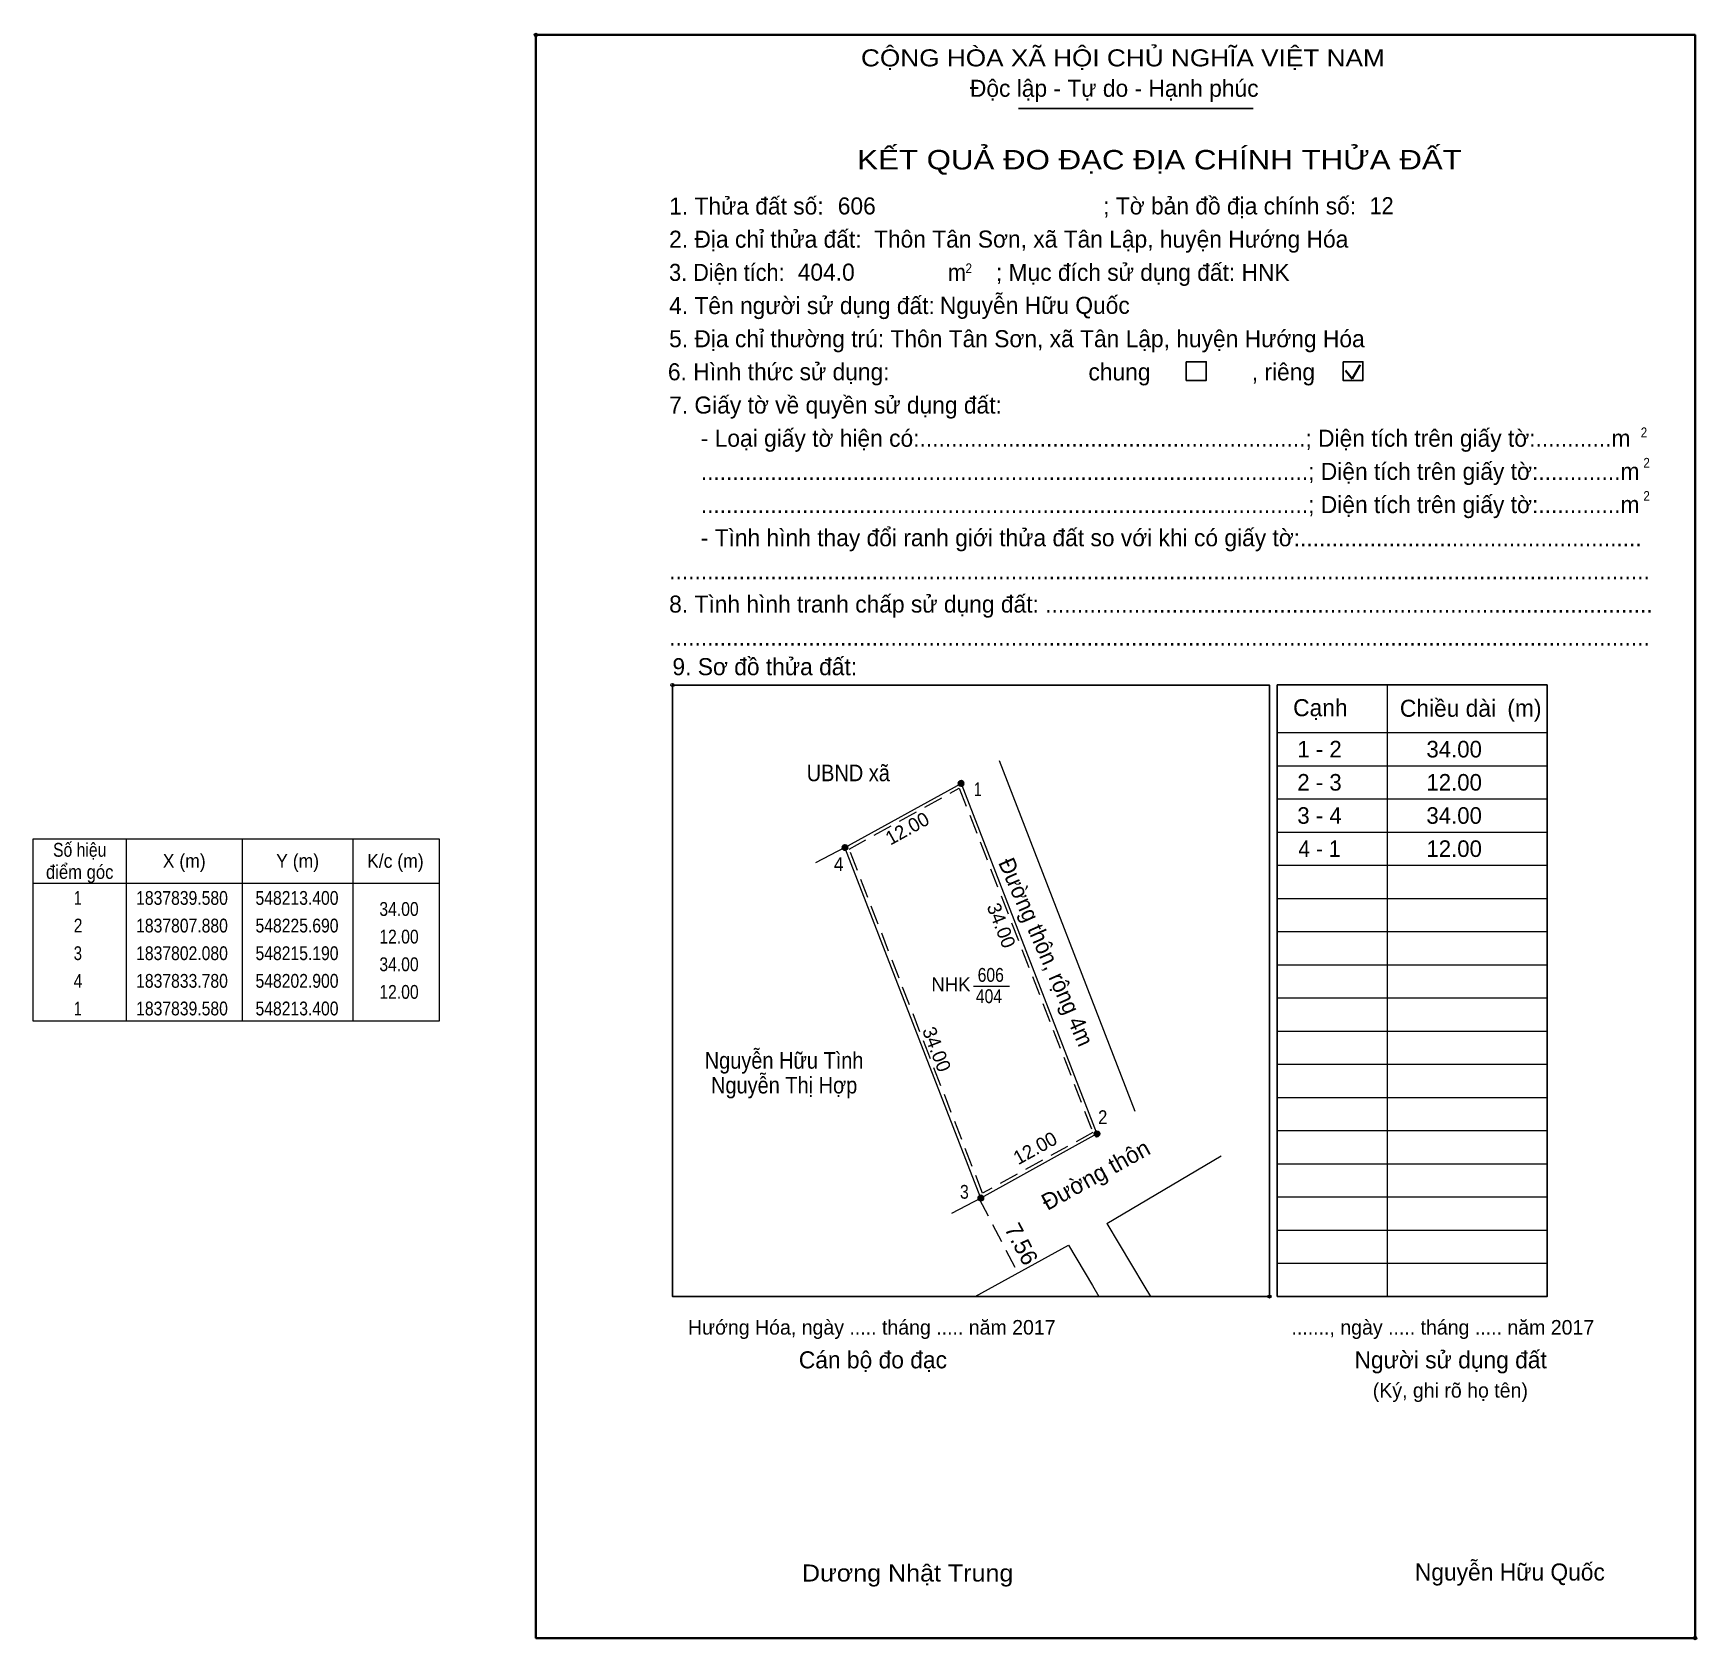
# Model space of a CAD drawing. Header units: metres. Extents: x 548130 to 548815, y 1837762 to 1837910.
# Drawn here: x 548129.5 to 548279.9, y 1837762.1 to 1837907.4 of the extents above; entities that cross this region are included whole.
import ezdxf
from ezdxf.enums import TextEntityAlignment as Align

# ---------------------------------------------------------------- set-up
doc = ezdxf.new("R2010")
doc.units = ezdxf.units.M
doc.header["$LTSCALE"] = 0.58
doc.header["$PDMODE"] = 32
doc.header["$PDSIZE"] = 0.29
doc.linetypes.add('MEDIUM_DASHED', pattern=[4.5, 3, -1.5])
for name, color, linetype, lineweight in [('1', 7, 'Continuous', 13), ('10', 7, 'Continuous', 13), ('11', 7, 'Continuous', 25), ('2', 7, 'Continuous', 35), ('27', 7, 'Continuous', 13), ('50', 7, 'Continuous', 25), ('63', 7, 'Continuous', 13)]:
    doc.layers.add(name, color=color, linetype=linetype, lineweight=lineweight)
for name, color, linetype in [('13', 7, 'Continuous'), ('36', 7, 'Continuous'), ('48', 7, 'Continuous'), ('52', 7, 'Continuous'), ('6', 7, 'Continuous'), ('9', 7, 'Continuous')]:
    doc.layers.add(name, color=color, linetype=linetype)

msp = doc.modelspace()

# ---------------------------------------------------------------- texts
at = {"layer": '1'}
for s, height, width, p in [('CỘNG HÒA XÃ HỘI CHỦ NGHĨA VIỆT NAM', 1.54, 1.15, (548204.35, 1837904.43)), ('3. Diện tích:', 1.54, 0.95, (548187, 1837885.03)), ('m', 1.54, 0.95, (548212.21, 1837885.03)), ('2', 0.8799, 0.9, (548213.8, 1837885.73)), ('2', 0.8799, 0.9, (548274.86, 1837870.89)), ('2', 0.8799, 0.9, (548275.1, 1837868.14)), ('2', 0.8799, 0.9, (548275.1, 1837865.14)), ('Dương Nhật Trung', 1.54, 1.1, (548199.01, 1837767.4))]:
    msp.add_text(s, height=height, dxfattribs=dict(at, width=width)).set_placement(p)
for s, height, p in [('Độc lập - Tự do - Hạnh phúc', 1.54, (548214.2, 1837901.68)), ('1. Thửa đất số:', 1.54, (548187, 1837891.03)), ('; Tờ bản đồ địa chính số:', 1.54, (548226.25, 1837891.04)), ('2. Địa chỉ thửa đất:', 1.54, (548187, 1837888.03)), ('; Mục đích sử dụng đất: HNK', 1.54, (548216.55, 1837885.03)), ('4. Tên người sử dụng đất:', 1.54, (548187, 1837882.03)), ('5. Địa chỉ thường trú: Thôn Tân Sơn, xã Tân Lập, huyện Hướng Hóa', 1.54, (548187, 1837879.03)), ('chung                , riêng', 1.54, (548224.92, 1837876.03)), ('7. Giấy tờ về quyền sử dụng đất:', 1.54, (548187, 1837873.03)), ('     - Loại giấy tờ hiện có:.............................................................; Diện tích trên giấy tờ:............m', 1.54, (548187, 1837870.03)), ('     ................................................................................................; Diện tích trên giấy tờ:.............m', 1.54, (548187, 1837867.03)), ('     ................................................................................................; Diện tích trên giấy tờ:.............m', 1.54, (548187, 1837864.03)), ('     - Tình hình thay đổi ranh giới thửa đất so với khi có giấy tờ:......................................................', 1.54, (548187, 1837861.03)), ('...........................................................................................................................................................', 1.54, (548187, 1837858.03)), ('8. Tình hình tranh chấp sử dụng đất: ................................................................................................', 1.54, (548187, 1837855.03)), ('...........................................................................................................................................................', 1.54, (548187, 1837852.03)), ('9. Sơ đồ thửa đất:', 1.54, (548187.3, 1837849.37)), ('Cạnh', 1.54, (548243.43, 1837845.66)), ('Chiều dài', 1.54, (548253.08, 1837845.61)), ('(m)', 1.54, (548262.8, 1837845.63)), ('Hướng Hóa, ngày ..... tháng ..... năm 2017', 1.32, (548188.7, 1837789.73)), ('......., ngày ..... tháng ..... năm 2017', 1.32, (548243.28, 1837789.73)), ('Cán bộ đo đạc', 1.54, (548198.73, 1837786.68)), ('Người sử dụng đất', 1.54, (548248.98, 1837786.68)), ('(Ký, ghi rõ họ tên)', 1.32, (548250.63, 1837784.03))]:
    msp.add_text(s, height=height, dxfattribs=at).set_placement(p)
for s, height, width, p in [('KẾT QUẢ ĐO ĐẠC ĐỊA CHÍNH THỬA ĐẤT', 1.76, 1.2, (548231.345, 1837895.11)), ('606', 1.25, 0.85, (548216.085, 1837821.64)), ('404', 1.25, 0.85, (548215.92, 1837819.71))]:
    msp.add_text(s, height=height, dxfattribs=dict(at, width=width)).set_placement(p, align=Align.CENTER)
msp.add_text('NHK', height=1.25, dxfattribs=at).set_placement((548212.485, 1837820.78), align=Align.CENTER)
at = {"layer": '10'}
for s, rotation, p in [('Đường thôn', 28.915, (548221.21, 1837800.91)), ('7.56', 297.654, (548217.29, 1837799.31))]:
    msp.add_text(s, height=1.5, rotation=rotation, dxfattribs=at).set_placement(p)
at = {"layer": '13', "width": 0.95}
msp.add_text('Đường thôn, rộng 4m', height=1.5, rotation=293.639, dxfattribs=at).set_placement((548220.4066, 1837824.0357), align=Align.CENTER)
at = {"layer": '36', "width": 0.9}
for s, p in [('UBND xã', (548203.2, 1837839.78)), ('Nguyễn Hữu Tình', (548197.395, 1837813.78)), ('Nguyễn Thị Hợp', (548197.4, 1837811.54))]:
    msp.add_text(s, height=1.5, dxfattribs=at).set_placement(p, align=Align.CENTER)
at = {"layer": '48'}
msp.add_text('6. Hình thức sử dụng:', height=1.54, dxfattribs=at).set_placement((548186.89, 1837876.04))
at = {"layer": '52'}
for s, p in [('1 - 2', (548245.815, 1837841.93)), ('34.00', (548257.99, 1837841.93)), ('2 - 3', (548245.81, 1837838.93)), ('12.00', (548257.99, 1837838.93)), ('3 - 4', (548245.815, 1837835.93)), ('34.00', (548257.99, 1837835.93)), ('12.00', (548257.99, 1837832.93))]:
    msp.add_text(s, height=1.5, dxfattribs=at).set_placement(p, align=Align.CENTER)
at = {"layer": '52', "width": 0.95}
msp.add_text('4 - 1', height=1.5, dxfattribs=at).set_placement((548245.81, 1837832.93), align=Align.CENTER)
at = {"layer": '6'}
for s, p in [('606', (548202.25, 1837891.04)), ('Thôn Tân Sơn, xã Tân Lập, huyện Hướng Hóa', (548205.53, 1837888.04)), ('404.0', (548198.63, 1837885.05)), ('Nguyễn Hữu Quốc', (548211.48, 1837882.05)), ('Nguyễn Hữu Quốc', (548254.44, 1837767.49))]:
    msp.add_text(s, height=1.54, dxfattribs=at).set_placement(p)
at = {"layer": '6', "width": 0.95}
msp.add_text('12', height=1.54, dxfattribs=at).set_placement((548250.34, 1837891.06))
at = {"layer": '63'}
for s, rotation, p in [('12.00', 28.915, (548208.8378, 1837834.9628)), ('34.00', 291.191, (548216.454, 1837826.5109)), ('34.00', 291.191, (548210.614, 1837815.3109)), ('12.00', 28.915, (548220.3978, 1837806.0528))]:
    msp.add_text(s, height=1.25, rotation=rotation, dxfattribs=at).set_placement(p, align=Align.CENTER)
for s, width, p in [('Số hiệu', 0.85, (548133.7, 1837832.95)), ('X (m)', 0.95, (548143.15, 1837831.95)), ('Y (m)', 0.95, (548153.405, 1837831.95)), ('K/c (m)', 0.95, (548162.245, 1837831.95)), ('điểm góc', 0.9, (548133.7, 1837830.95)), (' 1', 0.75, (548133.35, 1837828.6)), ('1837839.580', 0.85, (548142.95, 1837828.6)), ('548213.400', 0.85, (548153.35, 1837828.6)), (' 2', 0.85, (548133.355, 1837826.1)), ('1837807.880', 0.85, (548142.95, 1837826.1)), ('548225.690', 0.85, (548153.35, 1837826.1)), (' 3', 0.8, (548133.345, 1837823.6)), ('1837802.080', 0.85, (548142.95, 1837823.6)), ('548215.190', 0.85, (548153.35, 1837823.6)), (' 4', 0.85, (548133.35, 1837821.1)), ('1837833.780', 0.85, (548142.95, 1837821.1)), ('548202.900', 0.85, (548153.35, 1837821.1)), (' 1', 0.75, (548133.35, 1837818.6)), ('1837839.580', 0.85, (548142.95, 1837818.6)), ('548213.400', 0.85, (548153.35, 1837818.6))]:
    msp.add_text(s, height=1.25, dxfattribs=dict(at, width=width)).set_placement(p, align=Align.CENTER)
at = {"layer": '63', "width": 0.85}
for s, p in [('34.00', (548164.35, 1837827.6)), ('12.00', (548164.35, 1837825.1)), ('34.00', (548164.35, 1837822.6)), ('12.00', (548164.35, 1837820.1))]:
    msp.add_text(s, height=1.25, dxfattribs=at).set_placement(p, align=Align.RIGHT)
at = {"layer": '9'}
for s, width, p in [('1', 0.75, (548214.915, 1837838.44)), ('4', 0.95, (548202.335, 1837831.66)), ('2', 0.9, (548226.21, 1837808.77)), ('3', 0.85, (548213.7, 1837802.02))]:
    msp.add_text(s, height=1.25, dxfattribs=dict(at, width=width)).set_placement(p, align=Align.CENTER)

# ---------------------------------------------------------------- hatches: boundary and pattern name
at = {"layer": '11'}
for points in [[(548213.65, 1837839.58, 1), (548213.15, 1837839.58, 1)], [(548203.15, 1837833.78, 1), (548202.65, 1837833.78, 1)], [(548203.15, 1837833.78, 1), (548202.65, 1837833.78, 1)], [(548225.94, 1837807.88, 1), (548225.44, 1837807.88, 1)], [(548215.44, 1837802.08, 1), (548214.94, 1837802.08, 1)]]:
    msp.add_hatch(color=256, dxfattribs=at).paths.add_polyline_path(points)

# ---------------------------------------------------------------- linework, layer by layer
at = {"layer": '1', "lineweight": 25}
for p, q in [((548218.6, 1837900.63), (548239.8, 1837900.63)), ((548266.41, 1837848.5), (548241.99, 1837848.5)), ((548241.99, 1837848.5), (548241.99, 1837844.52)), ((548266.41, 1837793.18), (548266.41, 1837848.5)), ((548241.99, 1837844.52), (548241.99, 1837794.17)), ((548241.99, 1837794.17), (548241.99, 1837793.18))]:
    msp.add_line(p, q, dxfattribs=at)
at = {"layer": '1', "lineweight": 35}
for p, q in [((548248.17, 1837876.93), (548248.77, 1837876.16)), ((548248.77, 1837876.16), (548249.49, 1837877.45))]:
    msp.add_line(p, q, dxfattribs=at)
at = {"layer": '1'}
for p, q in [((548251.92, 1837848.5), (548251.92, 1837793.18)), ((548241.99, 1837844.18), (548242.18, 1837844.18)), ((548242.18, 1837844.18), (548258.78, 1837844.18)), ((548258.78, 1837844.18), (548266.41, 1837844.18)), ((548241.99, 1837841.18), (548242.18, 1837841.18)), ((548242.18, 1837841.18), (548258.78, 1837841.18)), ((548258.78, 1837841.18), (548266.41, 1837841.18)), ((548241.99, 1837838.18), (548242.18, 1837838.18)), ((548242.18, 1837838.18), (548258.78, 1837838.18)), ((548258.78, 1837838.18), (548266.41, 1837838.18)), ((548241.99, 1837835.18), (548242.18, 1837835.18)), ((548242.18, 1837835.18), (548258.78, 1837835.18)), ((548258.78, 1837835.18), (548266.41, 1837835.18)), ((548241.99, 1837832.18), (548242.18, 1837832.18)), ((548242.18, 1837832.18), (548258.78, 1837832.18)), ((548258.78, 1837832.18), (548266.41, 1837832.18)), ((548241.99, 1837829.18), (548242.18, 1837829.18)), ((548242.18, 1837829.18), (548258.78, 1837829.18)), ((548258.78, 1837829.18), (548266.41, 1837829.18)), ((548241.99, 1837826.18), (548242.18, 1837826.18)), ((548242.18, 1837826.18), (548258.78, 1837826.18)), ((548258.78, 1837826.18), (548266.41, 1837826.18)), ((548241.99, 1837823.18), (548242.18, 1837823.18)), ((548242.18, 1837823.18), (548258.78, 1837823.18)), ((548258.78, 1837823.18), (548266.41, 1837823.18)), ((548241.99, 1837820.18), (548242.18, 1837820.18)), ((548242.18, 1837820.18), (548258.78, 1837820.18)), ((548258.78, 1837820.18), (548266.41, 1837820.18)), ((548241.99, 1837817.18), (548242.18, 1837817.18)), ((548242.18, 1837817.18), (548258.78, 1837817.18)), ((548258.78, 1837817.18), (548266.41, 1837817.18)), ((548241.99, 1837814.18), (548242.18, 1837814.18)), ((548242.18, 1837814.18), (548258.78, 1837814.18)), ((548258.78, 1837814.18), (548266.41, 1837814.18)), ((548241.99, 1837811.18), (548242.18, 1837811.18)), ((548242.18, 1837811.18), (548258.78, 1837811.18)), ((548258.78, 1837811.18), (548266.41, 1837811.18)), ((548241.99, 1837808.18), (548242.18, 1837808.18)), ((548242.18, 1837808.18), (548258.78, 1837808.18)), ((548258.78, 1837808.18), (548266.41, 1837808.18)), ((548241.99, 1837805.18), (548242.18, 1837805.18)), ((548242.18, 1837805.18), (548258.78, 1837805.18)), ((548258.78, 1837805.18), (548266.41, 1837805.18)), ((548241.99, 1837802.18), (548242.18, 1837802.18)), ((548242.18, 1837802.18), (548258.78, 1837802.18)), ((548258.78, 1837802.18), (548266.41, 1837802.18)), ((548241.99, 1837799.18), (548242.18, 1837799.18)), ((548242.18, 1837799.18), (548258.78, 1837799.18)), ((548258.78, 1837799.18), (548266.41, 1837799.18)), ((548241.99, 1837796.18), (548242.18, 1837796.18)), ((548242.18, 1837796.18), (548258.78, 1837796.18)), ((548258.78, 1837796.18), (548266.41, 1837796.18))]:
    msp.add_line(p, q, dxfattribs=at)
at = {"layer": '1', "lineweight": 25}
msp.add_lwpolyline([(548241.29, 1837794.17), (548241.29, 1837793.18), (548187.3, 1837793.18), (548187.3, 1837848.48), (548241.29, 1837848.48), (548241.29, 1837844.52)], close=True, dxfattribs=at)
at = {"layer": '1'}
msp.add_lwpolyline([(548213.4, 1837839.58), (548225.69, 1837807.88), (548215.19, 1837802.08), (548202.9, 1837833.78)], close=True, dxfattribs=at)
at = {"layer": '1', "lineweight": 25}
msp.add_lwpolyline([(548241.99, 1837793.18), (548266.41, 1837793.18), (548266.41, 1837793.72)], dxfattribs=at)
at = {"layer": '1'}
for p in [(548174.95, 1837907.28), (548187.3, 1837848.48), (548241.29, 1837793.18), (548279.78, 1837762.28)]:
    msp.add_point(p, dxfattribs=at)
at = {"layer": '10'}
for p, q in [((548216.83, 1837841.64), (548229.12, 1837809.94)), ((548226.59, 1837799.79), (548236.92, 1837805.89)), ((548226.59, 1837799.79), (548229.94, 1837794.17)), ((548223.11, 1837797.81), (548225.28, 1837794.17)), ((548225.28, 1837794.17), (548225.87, 1837793.18)), ((548229.94, 1837794.17), (548230.53, 1837793.18))]:
    msp.add_line(p, q, dxfattribs=at)
at = {"layer": '10', "linetype": 'MEDIUM_DASHED'}
msp.add_line((548215.03, 1837802), (548218.54, 1837795.3), dxfattribs=at)
at = {"layer": '10'}
msp.add_lwpolyline([(548202.9, 1837833.78), (548213.4, 1837839.58), (548225.69, 1837807.88), (548215.19, 1837802.08)], close=True, dxfattribs=at)
at = {"layer": '10', "linetype": 'MEDIUM_DASHED'}
msp.add_lwpolyline([(548203.27, 1837833.64), (548213.24, 1837839.15), (548225.32, 1837808.02), (548215.35, 1837802.51)], close=True, dxfattribs=at)
at = {"layer": '10'}
msp.add_lwpolyline([(548214.68, 1837793.18), (548216.48, 1837794.17), (548223.11, 1837797.81)], dxfattribs=at)
at = {"layer": '11'}
for centre in [(548213.4, 1837839.58), (548202.9, 1837833.78), (548202.9, 1837833.78), (548225.69, 1837807.88), (548215.19, 1837802.08)]:
    msp.add_circle(centre, 0.25, dxfattribs=at)
at = {"layer": '2'}
msp.add_lwpolyline([(548174.95, 1837907.28), (548279.78, 1837907.28), (548279.78, 1837762.28), (548174.95, 1837762.28)], close=True, dxfattribs=at)
at = {"layer": '27'}
for p, q in [((548202.9, 1837833.78), (548200.24, 1837832.39)), ((548215.19, 1837802.08), (548212.53, 1837800.69))]:
    msp.add_line(p, q, dxfattribs=at)
at = {"layer": '50'}
for points in [[(548233.77, 1837877.71), (548235.57, 1837877.71), (548235.57, 1837876.03), (548233.77, 1837876.03)], [(548247.94, 1837877.71), (548249.74, 1837877.71), (548249.74, 1837876.03), (548247.94, 1837876.03)]]:
    msp.add_lwpolyline(points, close=True, dxfattribs=at)
at = {"layer": '63'}
for p, q in [((548137.9, 1837834.57), (548137.9, 1837818.07)), ((548148.4, 1837834.57), (548148.4, 1837818.07)), ((548158.4, 1837834.57), (548158.4, 1837818.07)), ((548129.5, 1837830.57), (548166.2, 1837830.57)), ((548214.53, 1837821.23), (548217.78, 1837821.23))]:
    msp.add_line(p, q, dxfattribs=at)
msp.add_lwpolyline([(548129.5, 1837834.57), (548166.2, 1837834.57), (548166.2, 1837818.07), (548129.5, 1837818.07)], close=True, dxfattribs=at)

msp.set_redraw_order([(e.dxf.handle, doc.entitydb.next_handle()) for e in msp.query("TEXT MTEXT ATTDEF DIMENSION ARC_DIMENSION")])  # texts and dimensions are drawn at this point

doc.saveas('drawing.dxf')
